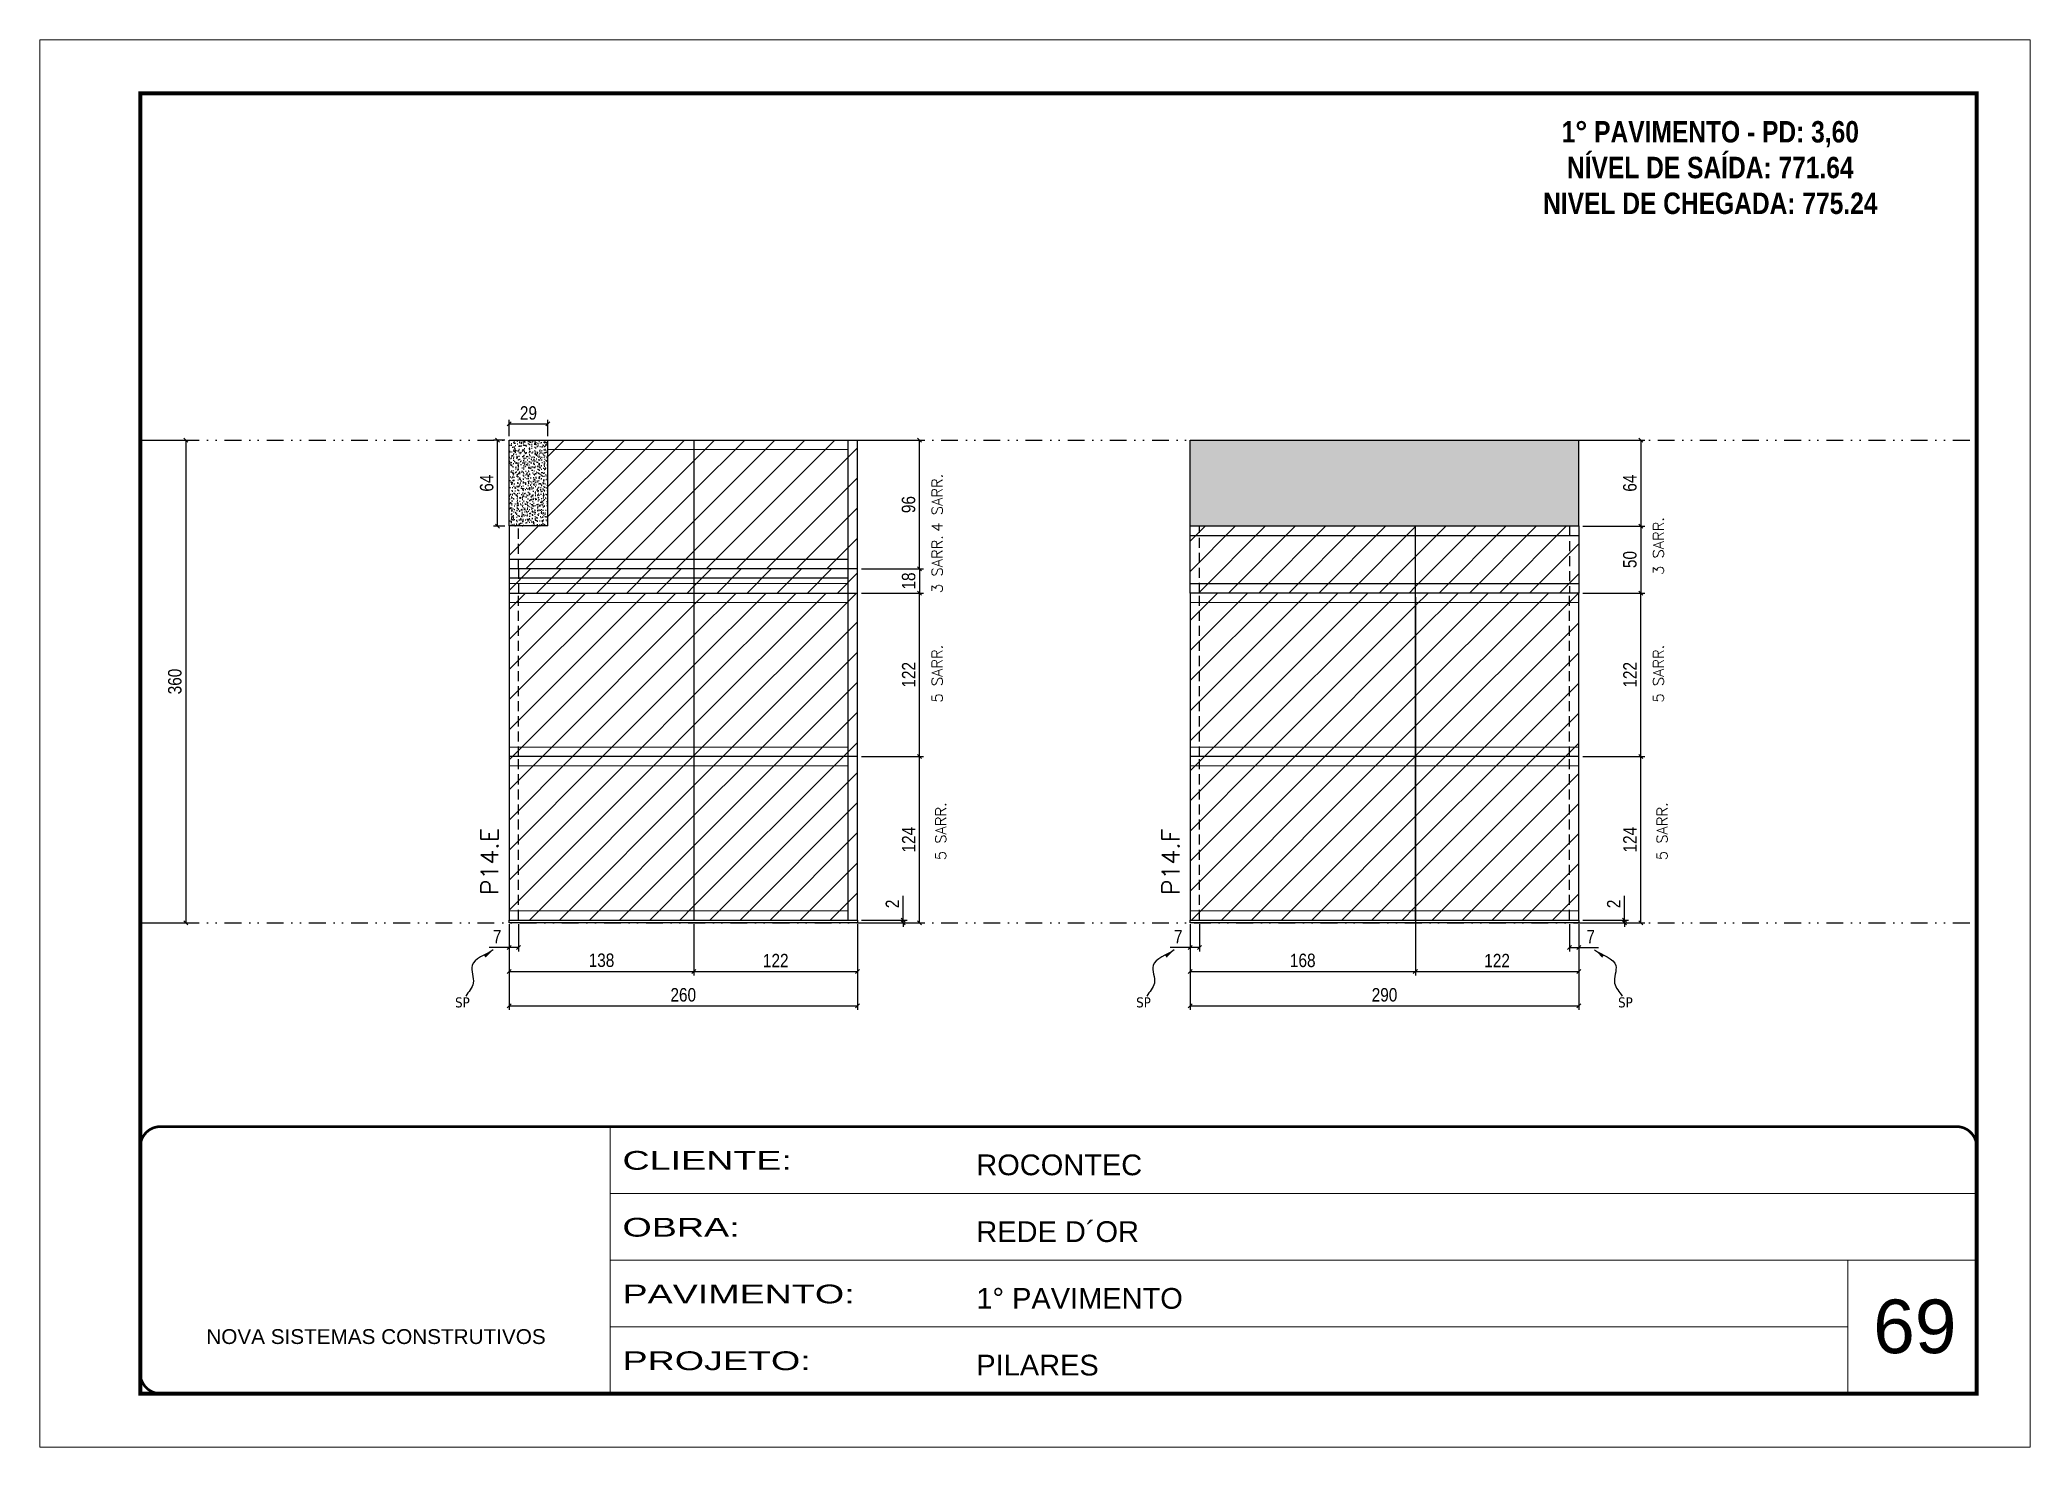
# Model space of a CAD drawing. Extents: x 2949 to 9203, y -16089 to 12527.
# Drawn here: x 2949 to 4434, y -8049 to -6999 of the extents above; entities that cross this region are included whole.
import ezdxf

# ---------------------------------------------------------------- set-up
doc = ezdxf.new("R2010")
doc.units = 0
for name, pattern in [('CONTINUO', [0]), ('DASHED', [0.75, 0.5, -0.25]), ('DIVIDE2', [0.625, 0.25, -0.125, 0, -0.125, 0, -0.125]), ('HIDDEN', [0.375, 0.25, -0.125])]:
    doc.linetypes.add(name, pattern=pattern)
for name, color, linetype, lineweight in [('CARIMBO', 255, 'Continuous', 9), ('Folhas', 255, 'Continuous', 9), ('Hachura', 251, 'Continuous', 9), ('Sarr 2.2x7', 40, 'Continuous', 9), ('SARRAFO DE PRESSAO', 251, 'DASHED', 9), ('Texto Seção', 7, 'Continuous', 15)]:
    doc.layers.add(name, color=color, linetype=linetype, lineweight=lineweight)
for name, color, linetype in [('COTA', 241, 'Continuous'), ('NOMENCLATURA', 7, 'Continuous'), ('Nível', 160, 'Continuous'), ('Painéis', 200, 'Continuous'), ('SARR_2.2x7', 40, 'Continuous'), ('Sarrafo de Pressão', 42, 'HIDDEN'), ('texto', 7, 'Continuous')]:
    doc.layers.add(name, color=color, linetype=linetype)
doc.styles.add('ARIAL', font='arial.ttf')
doc.styles.add('COTA TECNICA', font='techl___.ttf', dxfattribs={"height": 10})
doc.styles.add('COTA TECNICA-50', font='techl___.ttf', dxfattribs={"height": 10})
doc.styles.add('REGUA-120', font='ROMANS.shx', dxfattribs={"height": 15})
doc.styles.add('ROMANC', font='techb___.ttf', dxfattribs={"height": 2.5})
doc.styles.add('ROMANS', font='romans.shx')
doc.styles.get("Standard").update_dxf_attribs({"font": 'arial.ttf'})
doc.styles.add('Tecnologia', font='')
doc.styles.get('Tecnologia').set_extended_font_data('Forgotten Futurist')
doc.dimstyles.new('COTA PAINEL-50', dxfattribs={"dimtxt": 10, "dimasz": 3, "dimexe": 3, "dimexo": 3, "dimgap": 3, "dimtad": 1, "dimdec": 1, "dimzin": 12, "dimdsep": 46, "dimtxsty": 'COTA TECNICA-50', "dimblk1": 'OBLIQUE', "dimblk2": 'OBLIQUE', "dimsah": 1, "dimcen": 0.9, "dimclrd": 4, "dimclre": 4, "dimclrt": 240, "dimadec": 1, "dimazin": 3, "dimtfac": 1, "dimtdec": 1, "dimtmove": 0, "dimatfit": 3, "dimfxl": 1, "dimtolj": 1, "dimtzin": 12, "dimarcsym": 0})
doc.dimstyles.new('PAINEL', dxfattribs={"dimtxt": 10, "dimasz": 3, "dimexe": 3, "dimexo": 3, "dimgap": 3, "dimtad": 1, "dimdec": 1, "dimzin": 12, "dimdsep": 46, "dimtxsty": 'COTA TECNICA', "dimblk1": 'OBLIQUE', "dimblk2": 'OBLIQUE', "dimsah": 1, "dimcen": 0.9, "dimclrd": 4, "dimclre": 4, "dimclrt": 240, "dimadec": 1, "dimazin": 3, "dimtfac": 1, "dimtdec": 1, "dimtmove": 0, "dimatfit": 3, "dimfxl": 1, "dimtolj": 1, "dimtzin": 12, "dimarcsym": 0})
doc.dimstyles.get("Standard").update_dxf_attribs({"dimtxt": 0.18, "dimasz": 0.18, "dimexe": 0.18, "dimexo": 0.0625, "dimgap": 0.09, "dimtad": 0, "dimtih": 1, "dimtoh": 1, "dimdec": 4, "dimzin": 0, "dimdsep": 46, "dimtxsty": 'Standard', "dimcen": 0.09, "dimadec": 0, "dimazin": 0, "dimtfac": 1, "dimtdec": 4, "dimtofl": 0, "dimtmove": 0, "dimatfit": 3, "dimfxl": 1, "dimtolj": 1, "dimtzin": 0, "dimarcsym": 0})
pattern_1 = [(45, (-129255.467, -38793.522), (-11.2253202, 11.2253202), [])]
pattern_2 = [(45, (-2336.75, -6306.92), (-11.22532, 11.22532), [])]

msp = doc.modelspace()

# ---------------------------------------------------------------- texts
at = {"layer": 'CARIMBO', "style": 'ARIAL'}
msp.add_text('69', height=40, dxfattribs=at).set_placement((4316.89, -7978.9))
at = {"layer": 'NOMENCLATURA', "color": 2, "insert": (4195.36, -7032.98), "char_height": 16, "attachment_point": 2, "style": 'ROMANC'}
msp.add_mtext_dynamic_manual_height_columns('\\P1° PAVIMENTO - PD: 3,60\\PNÍVEL DE SAÍDA: 771.64\\PNIVEL DE CHEGADA: 775.24', width=300.2766, gutter_width=1, heights=[0], dxfattribs=at)
at = {"layer": 'texto', "color": 0, "char_height": 7.5, "attachment_point": 5}
for insert in [(3264.34, -7717.25), (3772.48, -7717.25), (4132.04, -7717.25)]:
    msp.add_mtext('{\\fTahoma|b0|i0|c0|p34;\\C4;SP}', dxfattribs=dict(at, insert=insert))
at = {"layer": 'Texto Seção', "linetype": 'Continuous', "style": 'ROMANS'}
for s, p in [('4 SARR.', (3622.55, -7366.04)), ('3 SARR.', (4160.7, -7398.29)), ('3 SARR.', (3622.55, -7411.83)), ('5 SARR.', (3622.55, -7493.54)), ('5 SARR.', (4160.7, -7493.54)), ('5 SARR.', (3625.26, -7611.13)), ('5 SARR.', (4163.41, -7611.13))]:
    msp.add_text(s, height=8, rotation=90, dxfattribs=at).set_placement(p)
at = {"layer": 'Texto Seção', "char_height": 13, "width": 285.3299, "attachment_point": 7, "rotation": 90, "style": 'REGUA-120'}
for s, insert in [('P14.E', (3291.08, -7637.29)), ('P14.F', (3799.23, -7637.29))]:
    msp.add_mtext(s, dxfattribs=dict(at, insert=insert))

# ---------------------------------------------------------------- blocks, each defined once
blk = doc.blocks.new('9999999999')
at = {"color": 30, "linetype": 'CONTINUO'}
for p, q in [((98564.6, 34230.2), (98564.6, 34429.4)), ((98564.6, 34379.6), (99584, 34379.6)), ((98564.6, 34329.8), (99488, 34329.8)), ((99584, 34329.8), (99488, 34329.8)), ((99488, 34329.8), (99488, 34230.2)), ((98564.6, 34280), (99488, 34280))]:
    blk.add_line(p, q, dxfattribs=at)
at = {"color": 30, "linetype": 'CONTINUO', "const_width": 2}
blk.add_lwpolyline([(99584, 34230.2), (99584, 34414.4, 0.414214), (99569, 34429.4), (98229, 34429.4, 0.414214), (98214, 34414.4), (98214, 34245.2, 0.414214), (98229, 34230.2), (99584, 34230.2)], format="xyb", dxfattribs=at)
at = {"layer": 'Folhas'}
blk.add_lwpolyline([(98139, 34190.2), (99624, 34190.2), (99624, 35240.2), (98139, 35240.2)], close=True, dxfattribs=at)
at = {"layer": 'Folhas', "color": 30, "const_width": 3}
blk.add_lwpolyline([(98214, 34230.2), (99584, 34230.2), (99584, 35200.2), (98214, 35200.2)], close=True, dxfattribs=at)
at = {"color": 7, "linetype": 'Continuous', "ltscale": 5, "style": 'ARIAL'}
for s, height, p in [('ROCONTEC', 15.48, (98837.7, 34393.1)), ('REDE D´OR', 15.48, (98837.7, 34343.3)), ('1° PAVIMENTO', 15.483, (98837.7, 34293.5)), ('NOVA SISTEMAS CONSTRUTIVOS', 11.059, (98263.2, 34267.2)), ('PILARES', 15.48, (98837.7, 34243.7))]:
    blk.add_text(s, height=height, dxfattribs=at).set_placement(p)
at = {"layer": 'Folhas', "color": 7, "style": 'Tecnologia', "width": 1.5}
for s, p in [('CLIENTE:', (98573.7, 34397.2)), ('OBRA:', (98573.7, 34347.3)), ('PAVIMENTO:', (98573.7, 34297.5)), ('PROJETO:', (98573.7, 34247.7))]:
    blk.add_text(s, height=14, dxfattribs=at).set_placement(p)
blk = doc.blocks.new('_Oblique')
at = {"color": 0, "linetype": 'ByBlock', "lineweight": -2}
blk.add_line((-0.5, -0.5), (0.5, 0.5), dxfattribs=at)
blk = doc.blocks.new('*D2501')
at = {"layer": 'COTA', "color": 4, "linetype": 'ByBlock', "lineweight": -2, "transparency": 16777216}
for p, q in [((3027, -7297.8), (3061, -7297.8)), ((3058, -7297.8), (3058, -7657.8)), ((3027, -7657.8), (3061, -7657.8))]:
    blk.add_line(p, q, dxfattribs=at)
at = {"layer": 'Defpoints', "color": 0, "linetype": 'ByBlock', "transparency": 16777216}
for p in [(3024, -7297.8), (3024, -7657.8), (3058, -7657.8)]:
    blk.add_point(p, dxfattribs=at)
at = {"layer": 'COTA', "color": 4, "linetype": 'ByBlock', "lineweight": -2, "transparency": 16777216, "xscale": 3, "yscale": 3, "zscale": 3}
for p, rotation in [((3058, -7297.8), 90), ((3058, -7657.8), 270)]:
    blk.add_blockref('_Oblique', p, dxfattribs=dict(at, rotation=rotation))
at = {"layer": 'COTA', "color": 240, "linetype": 'ByBlock', "transparency": 16777216, "insert": (3049.8, -7477.8), "char_height": 10, "attachment_point": 5, "rotation": 90, "style": 'COTA TECNICA'}
blk.add_mtext('\\A1;360', dxfattribs=at)
blk = doc.blocks.new('*D2490')
at = {"layer": 'COTA', "color": 4, "lineweight": -2, "transparency": 16777216}
for p, q in [((3299.1, -7658.8), (3299.1, -7722.7)), ((3559.1, -7658.8), (3559.1, -7722.7)), ((3299.1, -7719.7), (3559.1, -7719.7))]:
    blk.add_line(p, q, dxfattribs=at)
at = {"layer": 'Defpoints', "color": 0, "transparency": 16777216}
for p in [(3299.1, -7655.8), (3559.1, -7655.8), (3559.1, -7719.7)]:
    blk.add_point(p, dxfattribs=at)
at = {"layer": 'COTA', "color": 4, "lineweight": -2, "transparency": 16777216, "xscale": 3, "yscale": 3, "zscale": 3, "rotation": 180}
blk.add_blockref('_Oblique', (3299.1, -7719.7), dxfattribs=at)
at = {"layer": 'COTA', "color": 4, "lineweight": -2, "transparency": 16777216, "xscale": 3, "yscale": 3, "zscale": 3}
blk.add_blockref('_Oblique', (3559.1, -7719.7), dxfattribs=at)
at = {"layer": 'COTA', "color": 240, "transparency": 16777216, "insert": (3429.1, -7711.6), "char_height": 10, "attachment_point": 5, "style": 'COTA TECNICA'}
blk.add_mtext('\\A1;260', dxfattribs=at)
blk = doc.blocks.new('*D2491')
at = {"layer": 'COTA', "color": 4, "lineweight": -2, "transparency": 16777216}
for p, q in [((3299.1, -7660.8), (3299.1, -7679.3)), ((3306.1, -7658.8), (3306.1, -7679.3)), ((3299.1, -7676.3), (3284.4, -7676.3)), ((3306.1, -7676.3), (3299.1, -7676.3))]:
    blk.add_line(p, q, dxfattribs=at)
at = {"layer": 'Defpoints', "color": 0, "transparency": 16777216}
for p in [(3299.1, -7657.8), (3306.1, -7655.8), (3299.1, -7676.3)]:
    blk.add_point(p, dxfattribs=at)
at = {"layer": 'COTA', "color": 4, "lineweight": -2, "transparency": 16777216, "xscale": 3, "yscale": 3, "zscale": 3, "rotation": 180}
blk.add_blockref('_Oblique', (3299.1, -7676.3), dxfattribs=at)
at = {"layer": 'COTA', "color": 4, "lineweight": -2, "transparency": 16777216, "xscale": 3, "yscale": 3, "zscale": 3}
blk.add_blockref('_Oblique', (3306.1, -7676.3), dxfattribs=at)
at = {"layer": 'COTA', "color": 240, "transparency": 16777216, "insert": (3290.2, -7668.2), "char_height": 10, "attachment_point": 5, "style": 'COTA TECNICA-50'}
blk.add_mtext('\\A1;7', dxfattribs=at)
blk = doc.blocks.new('*D2492')
at = {"layer": 'COTA', "color": 4, "lineweight": -2, "transparency": 16777216}
for p, q in [((3562.1, -7533.8), (3608.4, -7533.8)), ((3605.4, -7657.8), (3605.4, -7533.8)), ((3562.1, -7657.8), (3608.4, -7657.8))]:
    blk.add_line(p, q, dxfattribs=at)
at = {"layer": 'Defpoints', "color": 0, "transparency": 16777216}
for p in [(3559.1, -7533.8), (3605.4, -7533.8), (3559.1, -7657.8)]:
    blk.add_point(p, dxfattribs=at)
at = {"layer": 'COTA', "color": 4, "lineweight": -2, "transparency": 16777216, "xscale": 3, "yscale": 3, "zscale": 3}
for p, rotation in [((3605.4, -7533.8), 90), ((3605.4, -7657.8), 270)]:
    blk.add_blockref('_Oblique', p, dxfattribs=dict(at, rotation=rotation))
at = {"layer": 'COTA', "color": 240, "transparency": 16777216, "insert": (3597.3, -7595.8), "char_height": 10, "attachment_point": 5, "rotation": 90, "style": 'COTA TECNICA-50'}
blk.add_mtext('\\A1;124', dxfattribs=at)
blk = doc.blocks.new('*D2493')
at = {"layer": 'COTA', "color": 4, "lineweight": -2, "transparency": 16777216}
for p, q in [((3593.1, -7655.8), (3593.1, -7637.6)), ((3562.1, -7655.8), (3596.1, -7655.8)), ((3562.1, -7657.8), (3596.1, -7657.8)), ((3593.1, -7657.8), (3593.1, -7655.8)), ((3593.1, -7657.8), (3593.1, -7660.8))]:
    blk.add_line(p, q, dxfattribs=at)
at = {"layer": 'Defpoints', "color": 0, "transparency": 16777216}
for p in [(3559.1, -7655.8), (3559.1, -7657.8), (3593.1, -7657.8)]:
    blk.add_point(p, dxfattribs=at)
at = {"layer": 'COTA', "color": 4, "lineweight": -2, "transparency": 16777216, "xscale": 3, "yscale": 3, "zscale": 3}
for p, rotation in [((3593.1, -7655.8), 270), ((3593.1, -7657.8), 90)]:
    blk.add_blockref('_Oblique', p, dxfattribs=dict(at, rotation=rotation))
at = {"layer": 'COTA', "color": 240, "transparency": 16777216, "insert": (3585.1, -7643.7), "char_height": 10, "attachment_point": 5, "rotation": 90, "style": 'COTA TECNICA-50'}
blk.add_mtext('\\A1;2', dxfattribs=at)
blk = doc.blocks.new('*D2494')
at = {"layer": 'COTA', "color": 4, "linetype": 'ByBlock', "lineweight": -2, "transparency": 16777216}
for p, q in [((3562.1, -7411.8), (3608.4, -7411.8)), ((3605.4, -7533.8), (3605.4, -7411.8)), ((3562.1, -7533.8), (3608.4, -7533.8))]:
    blk.add_line(p, q, dxfattribs=at)
at = {"layer": 'Defpoints', "color": 0, "linetype": 'ByBlock', "transparency": 16777216}
for p in [(3559.1, -7411.8), (3605.4, -7411.8), (3559.1, -7533.8)]:
    blk.add_point(p, dxfattribs=at)
at = {"layer": 'COTA', "color": 4, "linetype": 'ByBlock', "lineweight": -2, "transparency": 16777216, "xscale": 3, "yscale": 3, "zscale": 3}
for p, rotation in [((3605.4, -7411.8), 90), ((3605.4, -7533.8), 270)]:
    blk.add_blockref('_Oblique', p, dxfattribs=dict(at, rotation=rotation))
at = {"layer": 'COTA', "color": 240, "linetype": 'ByBlock', "transparency": 16777216, "insert": (3597.3, -7472.8), "char_height": 10, "attachment_point": 5, "rotation": 90, "style": 'COTA TECNICA'}
blk.add_mtext('\\A1;122', dxfattribs=at)
blk = doc.blocks.new('*D2502')
at = {"layer": 'COTA', "color": 4, "linetype": 'ByBlock', "lineweight": -2, "transparency": 16777216}
for p, q in [((3299.1, -7658.8), (3299.1, -7697.1)), ((3437.1, -7658.8), (3437.1, -7697.1)), ((3299.1, -7694.1), (3437.1, -7694.1))]:
    blk.add_line(p, q, dxfattribs=at)
at = {"layer": 'Defpoints', "color": 0, "linetype": 'ByBlock', "transparency": 16777216}
for p in [(3299.1, -7655.8), (3437.1, -7655.8), (3437.1, -7694.1)]:
    blk.add_point(p, dxfattribs=at)
at = {"layer": 'COTA', "color": 4, "linetype": 'ByBlock', "lineweight": -2, "transparency": 16777216, "xscale": 3, "yscale": 3, "zscale": 3, "rotation": 180}
blk.add_blockref('_Oblique', (3299.1, -7694.1), dxfattribs=at)
at = {"layer": 'COTA', "color": 4, "linetype": 'ByBlock', "lineweight": -2, "transparency": 16777216, "xscale": 3, "yscale": 3, "zscale": 3}
blk.add_blockref('_Oblique', (3437.1, -7694.1), dxfattribs=at)
at = {"layer": 'COTA', "color": 240, "linetype": 'ByBlock', "transparency": 16777216, "insert": (3368.1, -7685.8), "char_height": 10, "attachment_point": 5, "style": 'COTA TECNICA'}
blk.add_mtext('\\A1;138', dxfattribs=at)
blk = doc.blocks.new('*D2503')
at = {"layer": 'COTA', "color": 4, "linetype": 'ByBlock', "lineweight": -2, "transparency": 16777216}
for p, q in [((3437.1, -7658.8), (3437.1, -7697.1)), ((3559.1, -7660.8), (3559.1, -7697.1)), ((3437.1, -7694.1), (3559.1, -7694.1))]:
    blk.add_line(p, q, dxfattribs=at)
at = {"layer": 'Defpoints', "color": 0, "linetype": 'ByBlock', "transparency": 16777216}
for p in [(3437.1, -7655.8), (3559.1, -7657.8), (3559.1, -7694.1)]:
    blk.add_point(p, dxfattribs=at)
at = {"layer": 'COTA', "color": 4, "linetype": 'ByBlock', "lineweight": -2, "transparency": 16777216, "xscale": 3, "yscale": 3, "zscale": 3, "rotation": 180}
blk.add_blockref('_Oblique', (3437.1, -7694.1), dxfattribs=at)
at = {"layer": 'COTA', "color": 4, "linetype": 'ByBlock', "lineweight": -2, "transparency": 16777216, "xscale": 3, "yscale": 3, "zscale": 3}
blk.add_blockref('_Oblique', (3559.1, -7694.1), dxfattribs=at)
at = {"layer": 'COTA', "color": 240, "linetype": 'ByBlock', "transparency": 16777216, "insert": (3498.1, -7686), "char_height": 10, "attachment_point": 5, "style": 'COTA TECNICA'}
blk.add_mtext('\\A1;122', dxfattribs=at)
blk = doc.blocks.new('*D2495')
at = {"layer": 'COTA', "color": 4, "lineweight": -2, "transparency": 16777216}
for p, q in [((3807.3, -7658.8), (3807.3, -7722.7)), ((4097.3, -7658.8), (4097.3, -7722.7)), ((3807.3, -7719.7), (4097.3, -7719.7))]:
    blk.add_line(p, q, dxfattribs=at)
at = {"layer": 'Defpoints', "color": 0, "transparency": 16777216}
for p in [(3807.3, -7655.8), (4097.3, -7655.8), (4097.3, -7719.7)]:
    blk.add_point(p, dxfattribs=at)
at = {"layer": 'COTA', "color": 4, "lineweight": -2, "transparency": 16777216, "xscale": 3, "yscale": 3, "zscale": 3, "rotation": 180}
blk.add_blockref('_Oblique', (3807.3, -7719.7), dxfattribs=at)
at = {"layer": 'COTA', "color": 4, "lineweight": -2, "transparency": 16777216, "xscale": 3, "yscale": 3, "zscale": 3}
blk.add_blockref('_Oblique', (4097.3, -7719.7), dxfattribs=at)
at = {"layer": 'COTA', "color": 240, "transparency": 16777216, "insert": (3952.3, -7711.6), "char_height": 10, "attachment_point": 5, "style": 'COTA TECNICA'}
blk.add_mtext('\\A1;290', dxfattribs=at)
blk = doc.blocks.new('*D2496')
at = {"layer": 'COTA', "color": 4, "lineweight": -2, "transparency": 16777216}
for p, q in [((3807.3, -7660.8), (3807.3, -7679.3)), ((3814.3, -7658.8), (3814.3, -7679.3)), ((3807.3, -7676.3), (3792.5, -7676.3)), ((3814.3, -7676.3), (3807.3, -7676.3))]:
    blk.add_line(p, q, dxfattribs=at)
at = {"layer": 'Defpoints', "color": 0, "transparency": 16777216}
for p in [(3807.3, -7657.8), (3814.3, -7655.8), (3807.3, -7676.3)]:
    blk.add_point(p, dxfattribs=at)
at = {"layer": 'COTA', "color": 4, "lineweight": -2, "transparency": 16777216, "xscale": 3, "yscale": 3, "zscale": 3, "rotation": 180}
blk.add_blockref('_Oblique', (3807.3, -7676.3), dxfattribs=at)
at = {"layer": 'COTA', "color": 4, "lineweight": -2, "transparency": 16777216, "xscale": 3, "yscale": 3, "zscale": 3}
blk.add_blockref('_Oblique', (3814.3, -7676.3), dxfattribs=at)
at = {"layer": 'COTA', "color": 240, "transparency": 16777216, "insert": (3798.4, -7668.2), "char_height": 10, "attachment_point": 5, "style": 'COTA TECNICA-50'}
blk.add_mtext('\\A1;7', dxfattribs=at)
blk = doc.blocks.new('*D2497')
at = {"layer": 'COTA', "color": 4, "lineweight": -2, "transparency": 16777216}
for p, q in [((4090.3, -7658.8), (4090.3, -7679.3)), ((4097.3, -7660.8), (4097.3, -7679.3)), ((4090.3, -7676.3), (4097.3, -7676.3)), ((4097.3, -7676.3), (4112, -7676.3))]:
    blk.add_line(p, q, dxfattribs=at)
at = {"layer": 'Defpoints', "color": 0, "transparency": 16777216}
for p in [(4090.3, -7655.8), (4097.3, -7657.8), (4097.3, -7676.3)]:
    blk.add_point(p, dxfattribs=at)
at = {"layer": 'COTA', "color": 4, "lineweight": -2, "transparency": 16777216, "xscale": 3, "yscale": 3, "zscale": 3, "rotation": 180}
blk.add_blockref('_Oblique', (4090.3, -7676.3), dxfattribs=at)
at = {"layer": 'COTA', "color": 4, "lineweight": -2, "transparency": 16777216, "xscale": 3, "yscale": 3, "zscale": 3}
blk.add_blockref('_Oblique', (4097.3, -7676.3), dxfattribs=at)
at = {"layer": 'COTA', "color": 240, "transparency": 16777216, "insert": (4106.1, -7668.2), "char_height": 10, "attachment_point": 5, "style": 'COTA TECNICA-50'}
blk.add_mtext('\\A1;7', dxfattribs=at)
blk = doc.blocks.new('*D2498')
at = {"layer": 'COTA', "color": 4, "lineweight": -2, "transparency": 16777216}
for p, q in [((4100.3, -7533.8), (4146.5, -7533.8)), ((4143.5, -7657.8), (4143.5, -7533.8)), ((4100.3, -7657.8), (4146.5, -7657.8))]:
    blk.add_line(p, q, dxfattribs=at)
at = {"layer": 'Defpoints', "color": 0, "transparency": 16777216}
for p in [(4097.3, -7533.8), (4143.5, -7533.8), (4097.3, -7657.8)]:
    blk.add_point(p, dxfattribs=at)
at = {"layer": 'COTA', "color": 4, "lineweight": -2, "transparency": 16777216, "xscale": 3, "yscale": 3, "zscale": 3}
for p, rotation in [((4143.5, -7533.8), 90), ((4143.5, -7657.8), 270)]:
    blk.add_blockref('_Oblique', p, dxfattribs=dict(at, rotation=rotation))
at = {"layer": 'COTA', "color": 240, "transparency": 16777216, "insert": (4135.4, -7595.8), "char_height": 10, "attachment_point": 5, "rotation": 90, "style": 'COTA TECNICA-50'}
blk.add_mtext('\\A1;124', dxfattribs=at)
blk = doc.blocks.new('*D2499')
at = {"layer": 'COTA', "color": 4, "lineweight": -2, "transparency": 16777216}
for p, q in [((4131.3, -7655.8), (4131.3, -7637.6)), ((4100.3, -7655.8), (4134.3, -7655.8)), ((4100.3, -7657.8), (4134.3, -7657.8)), ((4131.3, -7657.8), (4131.3, -7655.8)), ((4131.3, -7657.8), (4131.3, -7660.8))]:
    blk.add_line(p, q, dxfattribs=at)
at = {"layer": 'Defpoints', "color": 0, "transparency": 16777216}
for p in [(4097.3, -7655.8), (4097.3, -7657.8), (4131.3, -7657.8)]:
    blk.add_point(p, dxfattribs=at)
at = {"layer": 'COTA', "color": 4, "lineweight": -2, "transparency": 16777216, "xscale": 3, "yscale": 3, "zscale": 3}
for p, rotation in [((4131.3, -7655.8), 270), ((4131.3, -7657.8), 90)]:
    blk.add_blockref('_Oblique', p, dxfattribs=dict(at, rotation=rotation))
at = {"layer": 'COTA', "color": 240, "transparency": 16777216, "insert": (4123.3, -7643.7), "char_height": 10, "attachment_point": 5, "rotation": 90, "style": 'COTA TECNICA-50'}
blk.add_mtext('\\A1;2', dxfattribs=at)
blk = doc.blocks.new('*D2500')
at = {"layer": 'COTA', "color": 4, "linetype": 'ByBlock', "lineweight": -2, "transparency": 16777216}
for p, q in [((4100.3, -7411.8), (4146.5, -7411.8)), ((4143.5, -7533.8), (4143.5, -7411.8)), ((4100.3, -7533.8), (4146.5, -7533.8))]:
    blk.add_line(p, q, dxfattribs=at)
at = {"layer": 'Defpoints', "color": 0, "linetype": 'ByBlock', "transparency": 16777216}
for p in [(4097.3, -7411.8), (4143.5, -7411.8), (4097.3, -7533.8)]:
    blk.add_point(p, dxfattribs=at)
at = {"layer": 'COTA', "color": 4, "linetype": 'ByBlock', "lineweight": -2, "transparency": 16777216, "xscale": 3, "yscale": 3, "zscale": 3}
for p, rotation in [((4143.5, -7411.8), 90), ((4143.5, -7533.8), 270)]:
    blk.add_blockref('_Oblique', p, dxfattribs=dict(at, rotation=rotation))
at = {"layer": 'COTA', "color": 240, "linetype": 'ByBlock', "transparency": 16777216, "insert": (4135.4, -7472.8), "char_height": 10, "attachment_point": 5, "rotation": 90, "style": 'COTA TECNICA'}
blk.add_mtext('\\A1;122', dxfattribs=at)
blk = doc.blocks.new('*D2504')
at = {"layer": 'COTA', "color": 4, "linetype": 'ByBlock', "lineweight": -2, "transparency": 16777216}
for p, q in [((3975.3, -7414.8), (3975.3, -7697.1)), ((3807.3, -7658.8), (3807.3, -7697.1)), ((3807.3, -7694.1), (3975.3, -7694.1))]:
    blk.add_line(p, q, dxfattribs=at)
at = {"layer": 'Defpoints', "color": 0, "linetype": 'ByBlock', "transparency": 16777216}
for p in [(3975.3, -7411.8), (3807.3, -7655.8), (3975.3, -7694.1)]:
    blk.add_point(p, dxfattribs=at)
at = {"layer": 'COTA', "color": 4, "linetype": 'ByBlock', "lineweight": -2, "transparency": 16777216, "xscale": 3, "yscale": 3, "zscale": 3, "rotation": 180}
blk.add_blockref('_Oblique', (3807.3, -7694.1), dxfattribs=at)
at = {"layer": 'COTA', "color": 4, "linetype": 'ByBlock', "lineweight": -2, "transparency": 16777216, "xscale": 3, "yscale": 3, "zscale": 3}
blk.add_blockref('_Oblique', (3975.3, -7694.1), dxfattribs=at)
at = {"layer": 'COTA', "color": 240, "linetype": 'ByBlock', "transparency": 16777216, "insert": (3891.3, -7685.9), "char_height": 10, "attachment_point": 5, "style": 'COTA TECNICA'}
blk.add_mtext('\\A1;168', dxfattribs=at)
blk = doc.blocks.new('*D2505')
at = {"layer": 'COTA', "color": 4, "linetype": 'ByBlock', "lineweight": -2, "transparency": 16777216}
for p, q in [((3975.3, -7414.8), (3975.3, -7697.1)), ((4097.3, -7660.8), (4097.3, -7697.1)), ((3975.3, -7694.1), (4097.3, -7694.1))]:
    blk.add_line(p, q, dxfattribs=at)
at = {"layer": 'Defpoints', "color": 0, "linetype": 'ByBlock', "transparency": 16777216}
for p in [(3975.3, -7411.8), (4097.3, -7657.8), (4097.3, -7694.1)]:
    blk.add_point(p, dxfattribs=at)
at = {"layer": 'COTA', "color": 4, "linetype": 'ByBlock', "lineweight": -2, "transparency": 16777216, "xscale": 3, "yscale": 3, "zscale": 3, "rotation": 180}
blk.add_blockref('_Oblique', (3975.3, -7694.1), dxfattribs=at)
at = {"layer": 'COTA', "color": 4, "linetype": 'ByBlock', "lineweight": -2, "transparency": 16777216, "xscale": 3, "yscale": 3, "zscale": 3}
blk.add_blockref('_Oblique', (4097.3, -7694.1), dxfattribs=at)
at = {"layer": 'COTA', "color": 240, "linetype": 'ByBlock', "transparency": 16777216, "insert": (4036.3, -7686), "char_height": 10, "attachment_point": 5, "style": 'COTA TECNICA'}
blk.add_mtext('\\A1;122', dxfattribs=at)
blk = doc.blocks.new('*D2506')
at = {"layer": 'COTA', "color": 4, "linetype": 'ByBlock', "lineweight": -2, "transparency": 16777216}
for p, q in [((4100.3, -7297.8), (4146.5, -7297.8)), ((4143.5, -7297.8), (4143.5, -7361.8)), ((4100.3, -7361.8), (4146.5, -7361.8))]:
    blk.add_line(p, q, dxfattribs=at)
at = {"layer": 'Defpoints', "color": 0, "linetype": 'ByBlock', "transparency": 16777216}
for p in [(4097.3, -7297.8), (4097.3, -7361.8), (4143.5, -7361.8)]:
    blk.add_point(p, dxfattribs=at)
at = {"layer": 'COTA', "color": 4, "linetype": 'ByBlock', "lineweight": -2, "transparency": 16777216, "xscale": 3, "yscale": 3, "zscale": 3}
for p, rotation in [((4143.5, -7297.8), 90), ((4143.5, -7361.8), 270)]:
    blk.add_blockref('_Oblique', p, dxfattribs=dict(at, rotation=rotation))
at = {"layer": 'COTA', "color": 240, "linetype": 'ByBlock', "transparency": 16777216, "insert": (4135.4, -7329.8), "char_height": 10, "attachment_point": 5, "rotation": 90, "style": 'COTA TECNICA'}
blk.add_mtext('\\A1;64', dxfattribs=at)
blk = doc.blocks.new('*D2507')
at = {"layer": 'COTA', "color": 4, "linetype": 'ByBlock', "lineweight": -2, "transparency": 16777216}
for p, q in [((3562.1, -7297.8), (3608.4, -7297.8)), ((3605.4, -7393.8), (3605.4, -7297.8)), ((3562.1, -7393.8), (3608.4, -7393.8))]:
    blk.add_line(p, q, dxfattribs=at)
at = {"layer": 'Defpoints', "color": 0, "linetype": 'ByBlock', "transparency": 16777216}
for p in [(3559.1, -7297.8), (3605.4, -7297.8), (3559.1, -7393.8)]:
    blk.add_point(p, dxfattribs=at)
at = {"layer": 'COTA', "color": 4, "linetype": 'ByBlock', "lineweight": -2, "transparency": 16777216, "xscale": 3, "yscale": 3, "zscale": 3}
for p, rotation in [((3605.4, -7297.8), 90), ((3605.4, -7393.8), 270)]:
    blk.add_blockref('_Oblique', p, dxfattribs=dict(at, rotation=rotation))
at = {"layer": 'COTA', "color": 240, "linetype": 'ByBlock', "transparency": 16777216, "insert": (3597.2, -7345.8), "char_height": 10, "attachment_point": 5, "rotation": 90, "style": 'COTA TECNICA'}
blk.add_mtext('\\A1;96', dxfattribs=at)
blk = doc.blocks.new('*D2508')
at = {"layer": 'COTA', "color": 4, "linetype": 'ByBlock', "lineweight": -2, "transparency": 16777216}
for p, q in [((3299.1, -7294.8), (3299.1, -7282.5)), ((3299.1, -7285.5), (3328.1, -7285.5)), ((3328.1, -7294.8), (3328.1, -7282.5))]:
    blk.add_line(p, q, dxfattribs=at)
at = {"layer": 'Defpoints', "color": 0, "linetype": 'ByBlock', "transparency": 16777216}
for p in [(3328.1, -7285.5), (3299.1, -7297.8), (3328.1, -7297.8)]:
    blk.add_point(p, dxfattribs=at)
at = {"layer": 'COTA', "color": 4, "linetype": 'ByBlock', "lineweight": -2, "transparency": 16777216, "xscale": 3, "yscale": 3, "zscale": 3, "rotation": 180}
blk.add_blockref('_Oblique', (3299.1, -7285.5), dxfattribs=at)
at = {"layer": 'COTA', "color": 4, "linetype": 'ByBlock', "lineweight": -2, "transparency": 16777216, "xscale": 3, "yscale": 3, "zscale": 3}
blk.add_blockref('_Oblique', (3328.1, -7285.5), dxfattribs=at)
at = {"layer": 'COTA', "color": 240, "linetype": 'ByBlock', "transparency": 16777216, "insert": (3313.6, -7277.5), "char_height": 10, "attachment_point": 5, "style": 'COTA TECNICA'}
blk.add_mtext('\\A1;29', dxfattribs=at)
blk = doc.blocks.new('*D2509')
at = {"layer": 'COTA', "color": 4, "linetype": 'ByBlock', "lineweight": -2, "transparency": 16777216}
for p, q in [((3296.1, -7297.8), (3287.6, -7297.8)), ((3290.6, -7361.8), (3290.6, -7297.8)), ((3296.1, -7361.8), (3287.6, -7361.8))]:
    blk.add_line(p, q, dxfattribs=at)
at = {"layer": 'Defpoints', "color": 0, "linetype": 'ByBlock', "transparency": 16777216}
for p in [(3290.6, -7297.8), (3299.1, -7297.8), (3299.1, -7361.8)]:
    blk.add_point(p, dxfattribs=at)
at = {"layer": 'COTA', "color": 4, "linetype": 'ByBlock', "lineweight": -2, "transparency": 16777216, "xscale": 3, "yscale": 3, "zscale": 3}
for p, rotation in [((3290.6, -7297.8), 90), ((3290.6, -7361.8), 270)]:
    blk.add_blockref('_Oblique', p, dxfattribs=dict(at, rotation=rotation))
at = {"layer": 'COTA', "color": 240, "linetype": 'ByBlock', "transparency": 16777216, "insert": (3282.5, -7329.8), "char_height": 10, "attachment_point": 5, "rotation": 90, "style": 'COTA TECNICA'}
blk.add_mtext('\\A1;64', dxfattribs=at)
blk = doc.blocks.new('*D2510')
at = {"layer": 'COTA', "color": 4, "lineweight": -2, "transparency": 16777216}
for p, q in [((3562.1, -7393.8), (3608.4, -7393.8)), ((3605.4, -7393.8), (3605.4, -7411.8)), ((3562.1, -7411.8), (3608.4, -7411.8))]:
    blk.add_line(p, q, dxfattribs=at)
at = {"layer": 'Defpoints', "color": 0, "transparency": 16777216}
for p in [(3559.1, -7393.8), (3559.1, -7411.8), (3605.4, -7411.8)]:
    blk.add_point(p, dxfattribs=at)
at = {"layer": 'COTA', "color": 4, "lineweight": -2, "transparency": 16777216, "xscale": 3, "yscale": 3, "zscale": 3}
for p, rotation in [((3605.4, -7393.8), 90), ((3605.4, -7411.8), 270)]:
    blk.add_blockref('_Oblique', p, dxfattribs=dict(at, rotation=rotation))
at = {"layer": 'COTA', "color": 240, "transparency": 16777216, "insert": (3597.3, -7402.8), "char_height": 10, "attachment_point": 5, "rotation": 90, "style": 'COTA TECNICA'}
blk.add_mtext('\\A1;18', dxfattribs=at)
blk = doc.blocks.new('*D2511')
at = {"layer": 'COTA', "color": 4, "lineweight": -2, "transparency": 16777216}
for p, q in [((4100.3, -7361.8), (4146.5, -7361.8)), ((4143.5, -7361.8), (4143.5, -7411.8)), ((4100.3, -7411.8), (4146.5, -7411.8))]:
    blk.add_line(p, q, dxfattribs=at)
at = {"layer": 'Defpoints', "color": 0, "transparency": 16777216}
for p in [(4097.3, -7361.8), (4097.3, -7411.8), (4143.5, -7411.8)]:
    blk.add_point(p, dxfattribs=at)
at = {"layer": 'COTA', "color": 4, "lineweight": -2, "transparency": 16777216, "xscale": 3, "yscale": 3, "zscale": 3}
for p, rotation in [((4143.5, -7361.8), 90), ((4143.5, -7411.8), 270)]:
    blk.add_blockref('_Oblique', p, dxfattribs=dict(at, rotation=rotation))
at = {"layer": 'COTA', "color": 240, "transparency": 16777216, "insert": (4135.4, -7386.8), "char_height": 10, "attachment_point": 5, "rotation": 90, "style": 'COTA TECNICA'}
blk.add_mtext('\\A1;50', dxfattribs=at)

# ---------------------------------------------------------------- dimensions: what is measured, and where the dimension line sits
at = {"layer": 'COTA', "linetype": 'ByBlock'}
for base, p1, p2, picture, middle in [((3328.11, -7285.55), (3299.11, -7297.76), (3328.11, -7297.76), '*D2508', (3313.61, -7277.46)), ((3975.26, -7694.07), (3807.26, -7655.76), (3975.26, -7411.76), '*D2504', (3891.26, -7685.94)), ((3437.11, -7694.07), (3299.11, -7655.76), (3437.11, -7655.76), '*D2502', (3368.11, -7685.83))]:
    dim = msp.add_linear_dim(base=base, p1=p1, p2=p2, dimstyle='PAINEL', dxfattribs=at)
    dim.commit()
    dim.dimension.update_dxf_attribs({"geometry": picture, "text_midpoint": middle})
for base, p1, p2, picture, middle in [((3058.03, -7657.76), (3024.03, -7297.76), (3024.03, -7657.76), '*D2501', (3049.81, -7477.76)), ((3290.58, -7297.76), (3299.11, -7361.76), (3299.11, -7297.76), '*D2509', (3282.47, -7329.76)), ((3605.35, -7297.76), (3559.11, -7393.76), (3559.11, -7297.76), '*D2507', (3597.22, -7345.76)), ((4143.5, -7361.76), (4097.26, -7297.76), (4097.26, -7361.76), '*D2506', (4135.4, -7329.76)), ((3605.35, -7411.76), (3559.11, -7533.76), (3559.11, -7411.76), '*D2494', (3597.3, -7472.76)), ((4143.5, -7411.76), (4097.26, -7533.76), (4097.26, -7411.76), '*D2500', (4135.44, -7472.76))]:
    dim = msp.add_linear_dim(base=base, p1=p1, p2=p2, angle=90, dimstyle='PAINEL', dxfattribs=at)
    dim.commit()
    dim.dimension.update_dxf_attribs({"geometry": picture, "text_midpoint": middle})
at = {"layer": 'COTA'}
for base, p1, p2, angle, dimstyle, picture, middle in [((4143.5, -7411.76), (4097.26, -7361.76), (4097.26, -7411.76), 90, 'PAINEL', '*D2511', (4135.39, -7386.76)), ((3605.35, -7411.76), (3559.11, -7393.76), (3559.11, -7411.76), 90, 'PAINEL', '*D2510', (3597.26, -7402.76)), ((3605.35, -7533.76), (3559.11, -7657.76), (3559.11, -7533.76), 90, 'COTA PAINEL-50', '*D2492', (3597.28, -7595.76)), ((4143.5, -7533.76), (4097.26, -7657.76), (4097.26, -7533.76), 90, 'COTA PAINEL-50', '*D2498', (4135.43, -7595.76)), ((3299.11, -7676.27), (3306.11, -7655.76), (3299.11, -7657.76), 180, 'COTA PAINEL-50', '*D2491', (3290.25, -7668.2)), ((3807.26, -7676.27), (3814.26, -7655.76), (3807.26, -7657.76), 180, 'COTA PAINEL-50', '*D2496', (3798.4, -7668.2))]:
    dim = msp.add_linear_dim(base=base, p1=p1, p2=p2, angle=angle, dimstyle=dimstyle, dxfattribs=at)
    dim.commit()
    dim.dimension.update_dxf_attribs({"geometry": picture, "text_midpoint": middle})
at = {"layer": 'COTA', "linetype": 'ByBlock'}
for base, p1, p2, picture, middle in [((4097.26, -7694.07), (3975.26, -7411.76), (4097.26, -7657.76), '*D2505', (4036.26, -7686.01)), ((3559.11, -7694.07), (3437.11, -7655.76), (3559.11, -7657.76), '*D2503', (3498.11, -7686.01))]:
    dim = msp.add_linear_dim(base=base, p1=p1, p2=p2, dimstyle='PAINEL', override={"dimtmove": 1}, dxfattribs=at)
    dim.commit()
    dim.dimension.update_dxf_attribs({"geometry": picture, "text_midpoint": middle})
at = {"layer": 'COTA'}
for base, p1, p2, picture, middle in [((3593.12, -7657.76), (3559.11, -7655.76), (3559.11, -7657.76), '*D2493', (3593.12, -7643.7)), ((4131.27, -7657.76), (4097.26, -7655.76), (4097.26, -7657.76), '*D2499', (4131.27, -7643.7))]:
    dim = msp.add_linear_dim(base=base, p1=p1, p2=p2, angle=90, dimstyle='COTA PAINEL-50', dxfattribs=at)
    dim.commit()
    dim.dimension.update_dxf_attribs({"geometry": picture, "text_midpoint": middle, "dimtype": 160})
for base, p1, p2, picture, middle in [((3559.11, -7719.71), (3299.11, -7655.76), (3559.11, -7655.76), '*D2490', (3429.11, -7711.61)), ((4097.26, -7719.71), (3807.26, -7655.76), (4097.26, -7655.76), '*D2495', (3952.26, -7711.58))]:
    dim = msp.add_linear_dim(base=base, p1=p1, p2=p2, dimstyle='PAINEL', override={"dimarcsym": 2}, dxfattribs=at)
    dim.commit()
    dim.dimension.update_dxf_attribs({"geometry": picture, "text_midpoint": middle})
dim = msp.add_linear_dim(base=(4097.26, -7676.27), p1=(4090.26, -7655.76), p2=(4097.26, -7657.76), dimstyle='COTA PAINEL-50', dxfattribs=at)
dim.commit()
dim.dimension.update_dxf_attribs({"geometry": '*D2497', "text_midpoint": (4106.13, -7668.2)})

# ---------------------------------------------------------------- hatches: boundary and pattern name
at = {"layer": 'COTA', "linetype": 'ByBlock'}
h = msp.add_hatch(dxfattribs=at)
h.set_pattern_fill('AR-CONC', color=256, scale=0.03)
h.set_pattern_definition([(50, (-129255.4665, -38774.522), (5.46554007, -0.47817257), [0.5715, -6.2865]), (355, (-129255.4665, -38774.522), (-1.05730264, 5.73170536), [0.4572, -5.02921753]), (100.4514447, (-129255.011, -38774.562), (4.40823741, 5.25353256), [0.48570026, -5.34270734]), (46.1842, (-129255.4665, -38772.998), (8.13237123, -1.26126984), [0.85725, -9.42975]), (96.6355576, (-129254.789, -38773.103), (7.122124, 7.42278374), [0.7285507, -8.01406824]), (351.184151, (-129255.4665, -38772.998), (7.122124, 7.42278374), [0.685799, -7.54379196]), (21, (-129254.7045, -38773.379), (4.54843174, -3.06795595), [0.5715, -6.2865]), (326, (-129254.7045, -38773.379), (1.85406085, 5.52563898), [0.4572, -5.0292]), (71.451445, (-129254.3255, -38773.6347), (6.40249258, 2.45768307), [0.48570026, -5.34269813]), (37.5, (-129255.4665, -38774.522), (0.092658098, 2.536651166), [0, -4.96824, 0, -5.1054, 0, -5.04825]), (7.5, (-129255.4665, -38774.522), (2.004589875, 3.005417245), [0, -2.91084, 0, -4.85394, 0, -1.92405]), (327.5, (-129257.1658, -38774.522), (4.067717855, -0.17186232), [0, -1.905, 0, -5.9436, 0, -7.8867]), (317.5, (-129257.9278, -38774.522), (4.44387544, 0.76279473), [0, -2.4765, 0, -3.94716, 0, -5.6007])])
h.paths.add_polyline_path([(3299.11, -7361.76), (3328.11, -7361.76), (3328.11, -7297.76), (3299.11, -7297.76)])
h = msp.add_hatch(dxfattribs=at)
h.set_pattern_fill('AR-CONC', color=256, scale=0.03)
h.set_pattern_definition([(50, (-128566.7906, -36482.372), (5.46554007, -0.47817257), [0.5715, -6.2865]), (355, (-128566.7906, -36482.372), (-1.05730264, 5.73170536), [0.4572, -5.02921753]), (100.4514447, (-128566.335, -36482.4117), (4.40823741, 5.25353256), [0.48570026, -5.34270734]), (46.1842, (-128566.7906, -36480.848), (8.13237123, -1.26126984), [0.85725, -9.42975]), (96.6355576, (-128566.113, -36480.953), (7.122124, 7.42278374), [0.7285507, -8.01406824]), (351.184151, (-128566.791, -36480.848), (7.122124, 7.42278374), [0.685799, -7.54379196]), (21, (-128566.0286, -36481.229), (4.54843174, -3.06795595), [0.5715, -6.2865]), (326, (-128566.0286, -36481.229), (1.85406085, 5.52563898), [0.4572, -5.0292]), (71.451445, (-128565.6496, -36481.4845), (6.40249258, 2.45768307), [0.48570026, -5.34269813]), (37.5, (-128566.7906, -36482.3718), (0.092658098, 2.536651166), [0, -4.96824, 0, -5.1054, 0, -5.04825]), (7.5, (-128566.7906, -36482.3718), (2.004589875, 3.005417245), [0, -2.91084, 0, -4.85394, 0, -1.92405]), (327.5, (-128568.4899, -36482.3718), (4.067717855, -0.17186232), [0, -1.905, 0, -5.9436, 0, -7.8867]), (317.5, (-128569.252, -36482.3718), (4.44387544, 0.76279473), [0, -2.4765, 0, -3.94716, 0, -5.6007])])
h.paths.add_polyline_path([(4097.26, -7361.76), (4097.26, -7297.76), (3807.26, -7297.76), (3807.26, -7361.76)])
at = {"layer": 'Hachura', "linetype": 'ByBlock'}
h = msp.add_hatch(dxfattribs=at)
h.set_pattern_fill('ANSI31', color=256, scale=5)
h.set_pattern_definition(pattern_2)
h.paths.add_polyline_path([(3437.11, -7393.76), (3437.11, -7297.76), (3328.11, -7297.76), (3328.11, -7361.76), (3299.11, -7361.76), (3299.11, -7393.76)])
h = msp.add_hatch(dxfattribs=at)
h.set_pattern_fill('ANSI31', color=256, scale=5)
h.set_pattern_definition(pattern_2)
h.paths.add_polyline_path([(3559.11, -7393.76), (3559.11, -7297.76), (3437.11, -7297.76), (3437.11, -7393.76)])
at = {"layer": 'Hachura'}
h = msp.add_hatch(dxfattribs=at)
h.set_pattern_fill('ANSI31', color=256, scale=5)
h.paths.add_polyline_path([(3975.26, -7361.76), (3807.26, -7361.76), (3807.26, -7411.76), (3975.26, -7411.76)])
h = msp.add_hatch(dxfattribs=at)
h.set_pattern_fill('ANSI31', color=256, scale=5)
h.paths.add_polyline_path([(4097.26, -7361.76), (3975.26, -7361.76), (3975.26, -7411.76), (4097.26, -7411.76)])
h = msp.add_hatch(dxfattribs=at)
h.set_pattern_fill('ANSI31', color=256, scale=5)
h.paths.add_polyline_path([(3437.11, -7393.76), (3299.11, -7393.76), (3299.11, -7411.76), (3437.11, -7411.76)])
h = msp.add_hatch(dxfattribs=at)
h.set_pattern_fill('ANSI31', color=256, scale=5)
h.paths.add_polyline_path([(3559.11, -7393.76), (3437.11, -7393.76), (3437.11, -7411.76), (3559.11, -7411.76)])
at = {"layer": 'Hachura', "linetype": 'ByBlock'}
h = msp.add_hatch(dxfattribs=at)
h.set_pattern_fill('ANSI31', color=256, scale=5)
h.set_pattern_definition(pattern_1)
h.paths.add_polyline_path([(3437.11, -7411.76), (3299.11, -7411.76), (3299.11, -7533.76), (3437.11, -7533.76)])
h = msp.add_hatch(dxfattribs=at)
h.set_pattern_fill('ANSI31', color=256, scale=5)
h.set_pattern_definition(pattern_1)
h.paths.add_polyline_path([(3437.11, -7533.76), (3559.11, -7533.76), (3559.11, -7411.76), (3437.11, -7411.76)])
h = msp.add_hatch(dxfattribs=at)
h.set_pattern_fill('ANSI31', color=256, scale=5)
h.set_pattern_definition(pattern_1)
h.paths.add_polyline_path([(3807.26, -7533.76), (3975.26, -7533.76), (3975.26, -7411.76), (3807.26, -7411.76)])
h = msp.add_hatch(dxfattribs=at)
h.set_pattern_fill('ANSI31', color=256, scale=5)
h.set_pattern_definition(pattern_1)
h.paths.add_polyline_path([(3975.26, -7411.76), (3975.26, -7533.76), (4097.26, -7533.76), (4097.26, -7411.76)])
h = msp.add_hatch(dxfattribs=at)
h.set_pattern_fill('ANSI31', color=256, scale=5)
h.set_pattern_definition(pattern_1)
h.paths.add_polyline_path([(3437.11, -7533.76), (3299.11, -7533.76), (3299.11, -7655.76), (3437.11, -7655.76)])
h = msp.add_hatch(dxfattribs=at)
h.set_pattern_fill('ANSI31', color=256, scale=5)
h.set_pattern_definition(pattern_1)
h.paths.add_polyline_path([(3437.11, -7533.76), (3437.11, -7655.76), (3559.11, -7655.76), (3559.11, -7533.76)])
h = msp.add_hatch(dxfattribs=at)
h.set_pattern_fill('ANSI31', color=256, scale=5)
h.set_pattern_definition(pattern_1)
h.paths.add_polyline_path([(3807.26, -7655.76), (3975.26, -7655.76), (3975.26, -7533.76), (3807.26, -7533.76)])
h = msp.add_hatch(dxfattribs=at)
h.set_pattern_fill('ANSI31', color=256, scale=5)
h.set_pattern_definition(pattern_1)
h.paths.add_polyline_path([(4097.26, -7533.76), (3975.26, -7533.76), (3975.26, -7655.76), (4097.26, -7655.76)])

# ---------------------------------------------------------------- linework, layer by layer
at = {"layer": 'COTA', "linetype": 'ByBlock'}
for p, q in [((3299.11, -7361.76), (3299.11, -7297.76)), ((3299.11, -7297.76), (3328.11, -7297.76)), ((3807.26, -7361.76), (3807.26, -7297.76)), ((3807.26, -7297.76), (4097.26, -7297.76)), ((4097.26, -7361.76), (4097.26, -7297.76))]:
    msp.add_line(p, q, dxfattribs=at)
at = {"layer": 'Nível', "color": 4, "linetype": 'DIVIDE2', "ltscale": 50}
for p, q in [((3024.03, -7297.76), (4394.03, -7297.76)), ((3024.03, -7657.76), (4394.03, -7657.76))]:
    msp.add_line(p, q, dxfattribs=at)
at = {"layer": 'Painéis'}
for p, q in [((3328.11, -7361.76), (3328.11, -7297.76)), ((3328.11, -7297.76), (3559.11, -7297.76)), ((3437.11, -7297.76), (3437.11, -7655.76)), ((3559.11, -7393.76), (3559.11, -7297.76)), ((3328.11, -7361.76), (3299.11, -7361.76)), ((3299.11, -7361.76), (3299.11, -7361.76)), ((3299.11, -7361.76), (3299.11, -7393.76)), ((3559.11, -7361.76), (3559.11, -7361.76)), ((3807.26, -7361.76), (4097.26, -7361.76)), ((3807.26, -7411.76), (3807.26, -7361.76)), ((3975.26, -7361.76), (3975.26, -7411.76)), ((4097.26, -7361.76), (4097.26, -7411.76)), ((3559.11, -7393.76), (3299.11, -7393.76)), ((3299.11, -7393.76), (3299.11, -7411.76)), ((3559.11, -7411.76), (3559.11, -7393.76)), ((3299.11, -7411.76), (3299.11, -7655.76)), ((3299.11, -7411.76), (3559.11, -7411.76)), ((3559.11, -7655.76), (3559.11, -7411.76)), ((4097.26, -7411.76), (3807.26, -7411.76)), ((4097.26, -7411.76), (3807.26, -7411.76)), ((3807.26, -7411.76), (3807.26, -7411.76)), ((3807.26, -7411.76), (3807.26, -7655.76)), ((3975.26, -7411.76), (3975.26, -7655.76)), ((4097.26, -7655.76), (4097.26, -7411.76)), ((4097.26, -7411.76), (4097.26, -7411.76)), ((3559.11, -7533.76), (3299.11, -7533.76)), ((4097.26, -7533.76), (3807.26, -7533.76)), ((3299.11, -7655.76), (3559.11, -7655.76)), ((3807.26, -7655.76), (4097.26, -7655.76))]:
    msp.add_line(p, q, dxfattribs=at)
for points in [[(3299.11, -7655.76), (3559.11, -7655.76), (3559.11, -7657.76), (3299.11, -7657.76)], [(3807.26, -7655.76), (4097.26, -7655.76), (4097.26, -7657.76), (3807.26, -7657.76)]]:
    msp.add_lwpolyline(points, close=True, dxfattribs=at)
at = {"layer": 'Sarr 2.2x7'}
for p, q in [((3552.11, -7304.76), (3328.11, -7304.76)), ((3552.11, -7404.76), (3299.11, -7404.76)), ((3552.11, -7418.76), (3299.11, -7418.76)), ((4097.26, -7418.76), (3807.26, -7418.76)), ((3552.11, -7526.76), (3299.11, -7526.76)), ((4097.26, -7526.76), (3807.26, -7526.76)), ((3552.11, -7540.76), (3299.11, -7540.76)), ((4097.26, -7540.76), (3807.26, -7540.76)), ((3552.11, -7648.76), (3299.11, -7648.76)), ((3559.11, -7655.76), (3299.11, -7655.76)), ((4097.26, -7648.76), (3807.26, -7648.76)), ((4097.26, -7655.76), (3807.26, -7655.76))]:
    msp.add_line(p, q, dxfattribs=at)
at = {"layer": 'Sarr 2.2x7', "linetype": 'Continuous'}
for p, q in [((3299.11, -7393.76), (3299.11, -7386.76)), ((3559.11, -7393.76), (3559.11, -7386.76)), ((3299.11, -7533.76), (3299.11, -7526.76)), ((3559.11, -7533.76), (3559.11, -7526.76)), ((3807.26, -7533.76), (3807.26, -7526.76)), ((4097.26, -7533.76), (4097.26, -7526.76)), ((3299.11, -7655.76), (3299.11, -7648.76)), ((3559.11, -7655.76), (3559.11, -7648.76)), ((3807.26, -7655.76), (3807.26, -7648.76)), ((4097.26, -7655.76), (4097.26, -7648.76))]:
    msp.add_line(p, q, dxfattribs=at)
at = {"layer": 'SARR_2.2x7'}
for p, q in [((3552.11, -7393.76), (3552.11, -7297.76)), ((3807.26, -7368.76), (4097.26, -7368.76)), ((3552.11, -7386.76), (3299.11, -7386.76)), ((3552.11, -7411.76), (3552.11, -7393.76)), ((3552.11, -7400.76), (3299.11, -7400.76)), ((3807.26, -7404.76), (4097.26, -7404.76)), ((3552.11, -7533.76), (3552.11, -7411.76)), ((3552.11, -7655.76), (3552.11, -7533.76))]:
    msp.add_line(p, q, dxfattribs=at)
at = {"layer": 'Sarrafo de Pressão', "ltscale": 30}
for p, q in [((3306.11, -7393.76), (3306.11, -7361.76)), ((3814.26, -7411.76), (3814.26, -7361.76)), ((4090.26, -7361.76), (4090.26, -7411.76)), ((3306.11, -7393.76), (3306.11, -7411.76)), ((3306.11, -7533.76), (3306.11, -7411.76)), ((3814.26, -7533.76), (3814.26, -7411.76)), ((4090.26, -7533.76), (4090.26, -7411.76)), ((3306.11, -7655.76), (3306.11, -7533.76)), ((3814.26, -7655.76), (3814.26, -7533.76)), ((4090.26, -7655.76), (4090.26, -7533.76))]:
    msp.add_line(p, q, dxfattribs=at)

# ---------------------------------------------------------------- block references
at = {"layer": 'SARRAFO DE PRESSAO', "color": 6, "linetype": 'ByBlock'}
msp.add_blockref('9999999999', (-95189.94, -42239.25), dxfattribs=at)

msp.set_redraw_order([(e.dxf.handle, doc.entitydb.next_handle()) for e in msp.query("TEXT MTEXT ATTDEF DIMENSION ARC_DIMENSION")])  # texts and dimensions are drawn at this point

# ---------------------------------------------------------------- leaders
at = {"layer": 'COTA', "path_type": 1}
for points in [[(3287.29, -7677.94), (3271.5, -7689.77), (3272.43, -7702.78), (3266.87, -7712.56)], [(3795.43, -7677.94), (3779.65, -7689.77), (3780.57, -7702.78), (3775.02, -7712.56)], [(4109.09, -7677.94), (4124.88, -7689.77), (4123.95, -7702.78), (4129.5, -7712.56)]]:
    msp.add_leader(points, dimstyle='Standard', override={"dimasz": 8}, dxfattribs=at)

doc.saveas('drawing.dxf')
